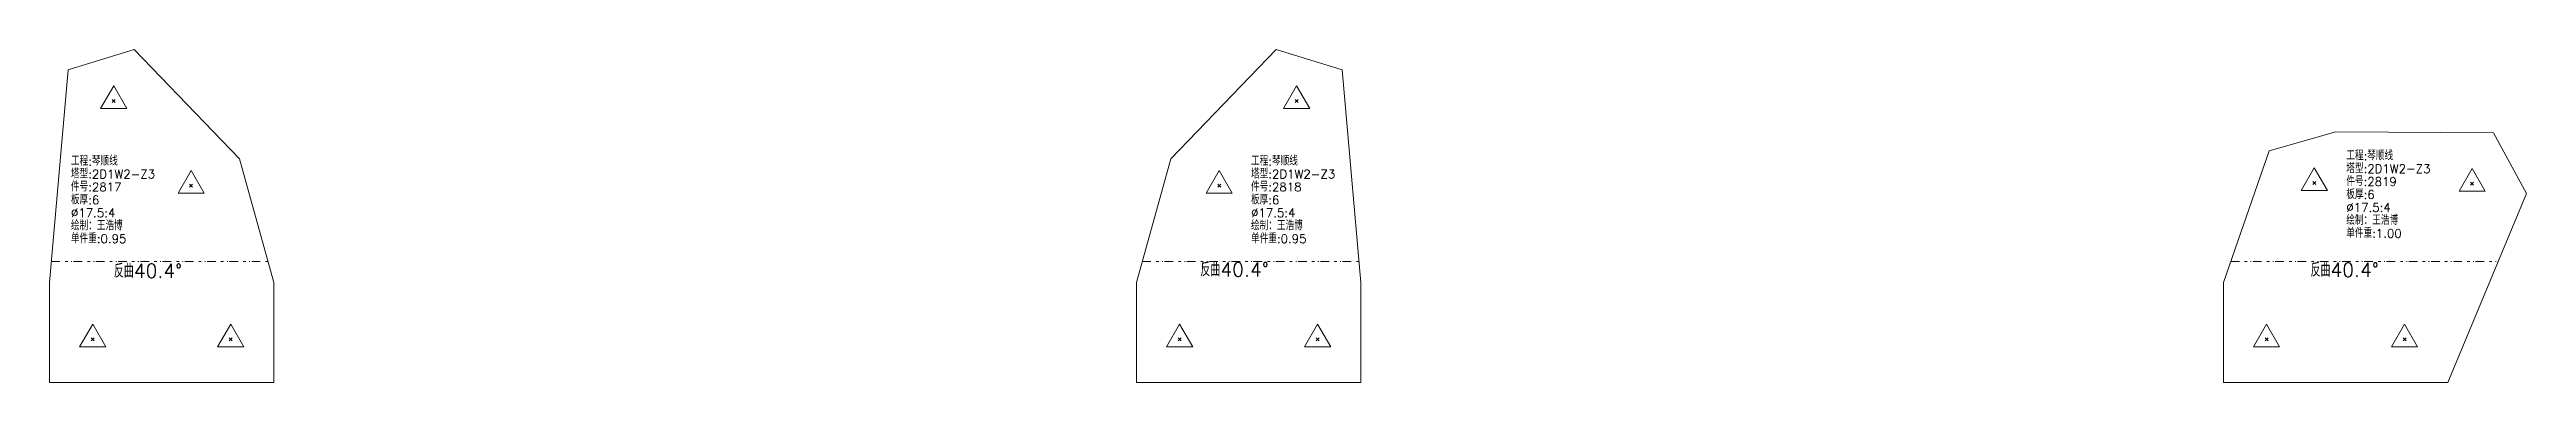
# Model space of a CAD drawing. Extents: x -580 to 8755, y 0 to 14723.
# Drawn here: x 3332 to 4768, y 3027 to 3220 of the extents above; entities that cross this region are included whole.
import ezdxf
from ezdxf.enums import TextEntityAlignment as Align

# ---------------------------------------------------------------- set-up
doc = ezdxf.new("R2010")
doc.units = 0
doc.header["$MEASUREMENT"] = 0
doc.linetypes.add('自定义线型', pattern=[12.9, 5, -3, 1.5, -2, 0.4, -1])
doc.layers.add('1', color=7, linetype='CONTINUOUS', lineweight=25)
doc.styles.get("Standard").update_dxf_attribs({"font": 'simplex.shx', "width": 0.7, "height": 3, "bigfont": 'gbhzfs.shx'})

msp = doc.modelspace()

# ---------------------------------------------------------------- texts
at = {"layer": '1', "color": 7, "linetype": 'Continuous', "lineweight": 18}
for s, p in [('工程:琴顺线', (3344.86581, 3151.64452)), ('工程:琴顺线', (4028.86581, 3151.64452)), ('工程:琴顺线', (4663.68798, 3154.7468)), ('塔型:2D1W2-Z3', (3344.86581, 3144.14452)), ('塔型:2D1W2-Z3', (4028.86581, 3144.14452)), ('件号:2819', (4663.68798, 3139.7468)), ('塔型:2D1W2-Z3', (4663.68798, 3147.2468)), ('件号:2817', (3344.86581, 3136.64452)), ('板厚:6', (3344.86581, 3129.14452)), ('件号:2818', (4028.86581, 3136.64452)), ('板厚:6', (4028.86581, 3129.14452)), ('板厚:6', (4663.68798, 3132.2468)), ('%%c17.5:4', (4663.68798, 3124.7468)), ('绘制：王浩博', (3344.86581, 3114.14452)), ('%%c17.5:4', (3344.86581, 3121.64452)), ('绘制：王浩博', (4028.86581, 3114.14452)), ('%%c17.5:4', (4028.86581, 3121.64452)), ('绘制：王浩博', (4663.68798, 3117.2468)), ('单件重:1.00', (4663.68798, 3109.7468)), ('单件重:0.95', (3344.86581, 3106.64452)), ('单件重:0.95', (4028.86581, 3106.64452))]:
    msp.add_text(s, height=5, dxfattribs=at).set_placement(p, align=Align.BOTTOM_LEFT)
at = {"layer": '1', "color": 7, "linetype": 'Continuous', "lineweight": 13}
for p in [(3389.57907, 3085.6333), (4019.35711, 3086.42633), (4662.78523, 3086.22584)]:
    msp.add_text('反曲40.4%%d', height=8, dxfattribs=at).set_placement(p, align=Align.BOTTOM_CENTER)

# ---------------------------------------------------------------- linework, layer by layer
at = {"layer": '1', "color": 7, "linetype": 'Continuous', "lineweight": 18}
for p, q in [((3381.44641, 3220.33664), (3343.19972, 3208.62382)), ((3442.4929, 3156.9431), (3381.44641, 3220.33664)), ((4043.47669, 3220.33664), (3982.43021, 3156.9431)), ((4081.72339, 3208.62382), (4043.47669, 3220.33664)), ((3343.19972, 3208.62382), (3332.46155, 3085.32081)), ((4092.46155, 3085.32081), (4081.72339, 3208.62382)), ((4619.06699, 3161.59366), (4592.46155, 3085.32081)), ((4657.53972, 3172.5412), (4619.06699, 3161.59366)), ((4749.05466, 3172.09831), (4657.53972, 3172.5412)), ((4768.10589, 3136.92658), (4749.05466, 3172.09831)), ((3462.46155, 3085.32081), (3442.4929, 3156.9431)), ((3982.43021, 3156.9431), (3962.46155, 3085.32081)), ((4722.46155, 3027.32081), (4768.10589, 3136.92658)), ((3332.46155, 3085.32081), (3332.46155, 3027.32081)), ((3462.46155, 3027.32081), (3462.46155, 3085.32081)), ((3962.46155, 3085.32081), (3962.46155, 3027.32081)), ((4092.46155, 3027.32081), (4092.46155, 3085.32081)), ((4592.46155, 3085.32081), (4592.46155, 3027.32081)), ((3332.46155, 3027.32081), (3462.46155, 3027.32081)), ((3962.46155, 3027.32081), (4092.46155, 3027.32081)), ((4592.46155, 3027.32081), (4722.46155, 3027.32081))]:
    msp.add_line(p, q, dxfattribs=at)
at = {"layer": '1', "color": 7, "linetype": 'Continuous', "lineweight": 13}
for p, q in [((3369.64359, 3199.32605), (3362.06609, 3186.20105)), ((3368.76859, 3189.70105), (3370.51859, 3191.45105)), ((3370.51859, 3189.70105), (3368.76859, 3191.45105)), ((3377.22109, 3186.20105), (3369.64359, 3199.32605)), ((4055.27952, 3199.32605), (4047.70202, 3186.20105)), ((4054.40452, 3189.70105), (4056.15452, 3191.45105)), ((4056.15452, 3189.70105), (4054.40452, 3191.45105)), ((4062.85702, 3186.20105), (4055.27952, 3199.32605)), ((3362.06609, 3186.20105), (3377.22109, 3186.20105)), ((4047.70202, 3186.20105), (4062.85702, 3186.20105)), ((3414.51176, 3150.13496), (3406.93426, 3137.00996)), ((3422.08926, 3137.00996), (3414.51176, 3150.13496)), ((4010.41135, 3150.13496), (4002.83385, 3137.00996)), ((4017.98885, 3137.00996), (4010.41135, 3150.13496)), ((4645.14557, 3151.77197), (4637.56807, 3138.64697)), ((4652.72307, 3138.64697), (4645.14557, 3151.77197)), ((4736.59794, 3151.35542), (4729.02044, 3138.23042)), ((4744.17544, 3138.23042), (4736.59794, 3151.35542)), ((3406.93426, 3137.00996), (3422.08926, 3137.00996)), ((3413.63676, 3140.50996), (3415.38676, 3142.25996)), ((3415.38676, 3140.50996), (3413.63676, 3142.25996)), ((4002.83385, 3137.00996), (4017.98885, 3137.00996)), ((4009.53635, 3140.50996), (4011.28635, 3142.25996)), ((4011.28635, 3140.50996), (4009.53635, 3142.25996)), ((4637.56807, 3138.64697), (4652.72307, 3138.64697)), ((4644.27057, 3142.14697), (4646.02057, 3143.89697)), ((4646.02057, 3142.14697), (4644.27057, 3143.89697)), ((4729.02044, 3138.23042), (4744.17544, 3138.23042)), ((4735.72294, 3141.73042), (4737.47294, 3143.48042)), ((4737.47294, 3141.73042), (4735.72294, 3143.48042)), ((3357.46155, 3061.07081), (3349.88405, 3047.94581)), ((3365.03905, 3047.94581), (3357.46155, 3061.07081)), ((3437.46155, 3061.07081), (3429.88405, 3047.94581)), ((3445.03905, 3047.94581), (3437.46155, 3061.07081)), ((3987.46155, 3061.07081), (3979.88405, 3047.94581)), ((3995.03905, 3047.94581), (3987.46155, 3061.07081)), ((4067.46155, 3061.07081), (4059.88405, 3047.94581)), ((4075.03905, 3047.94581), (4067.46155, 3061.07081)), ((4617.46155, 3061.07081), (4609.88405, 3047.94581)), ((4625.03905, 3047.94581), (4617.46155, 3061.07081)), ((4697.46155, 3061.07081), (4689.88405, 3047.94581)), ((4705.03905, 3047.94581), (4697.46155, 3061.07081)), ((3349.88405, 3047.94581), (3365.03905, 3047.94581)), ((3356.58655, 3051.44581), (3358.33655, 3053.19581)), ((3358.33655, 3051.44581), (3356.58655, 3053.19581)), ((3429.88405, 3047.94581), (3445.03905, 3047.94581)), ((3436.58655, 3051.44581), (3438.33655, 3053.19581)), ((3438.33655, 3051.44581), (3436.58655, 3053.19581)), ((3979.88405, 3047.94581), (3995.03905, 3047.94581)), ((3986.58655, 3051.44581), (3988.33655, 3053.19581)), ((3988.33655, 3051.44581), (3986.58655, 3053.19581)), ((4059.88405, 3047.94581), (4075.03905, 3047.94581)), ((4066.58655, 3051.44581), (4068.33655, 3053.19581)), ((4068.33655, 3051.44581), (4066.58655, 3053.19581)), ((4609.88405, 3047.94581), (4625.03905, 3047.94581)), ((4616.58655, 3051.44581), (4618.33655, 3053.19581)), ((4618.33655, 3051.44581), (4616.58655, 3053.19581)), ((4689.88405, 3047.94581), (4705.03905, 3047.94581)), ((4696.58655, 3051.44581), (4698.33655, 3053.19581)), ((4698.33655, 3051.44581), (4696.58655, 3053.19581))]:
    msp.add_line(p, q, dxfattribs=at)
at = {"layer": '1', "color": 190, "linetype": '自定义线型', "lineweight": 13}
for p, q in [((3333.52486, 3097.53048), (3459.05744, 3097.53048)), ((3965.86567, 3097.53048), (4091.39824, 3097.53048)), ((4596.72052, 3097.53048), (4751.69974, 3097.53048))]:
    msp.add_line(p, q, dxfattribs=at)

msp.set_redraw_order([(e.dxf.handle, doc.entitydb.next_handle()) for e in msp.query("TEXT MTEXT ATTDEF DIMENSION ARC_DIMENSION")])  # texts and dimensions are drawn at this point

doc.saveas('drawing.dxf')
